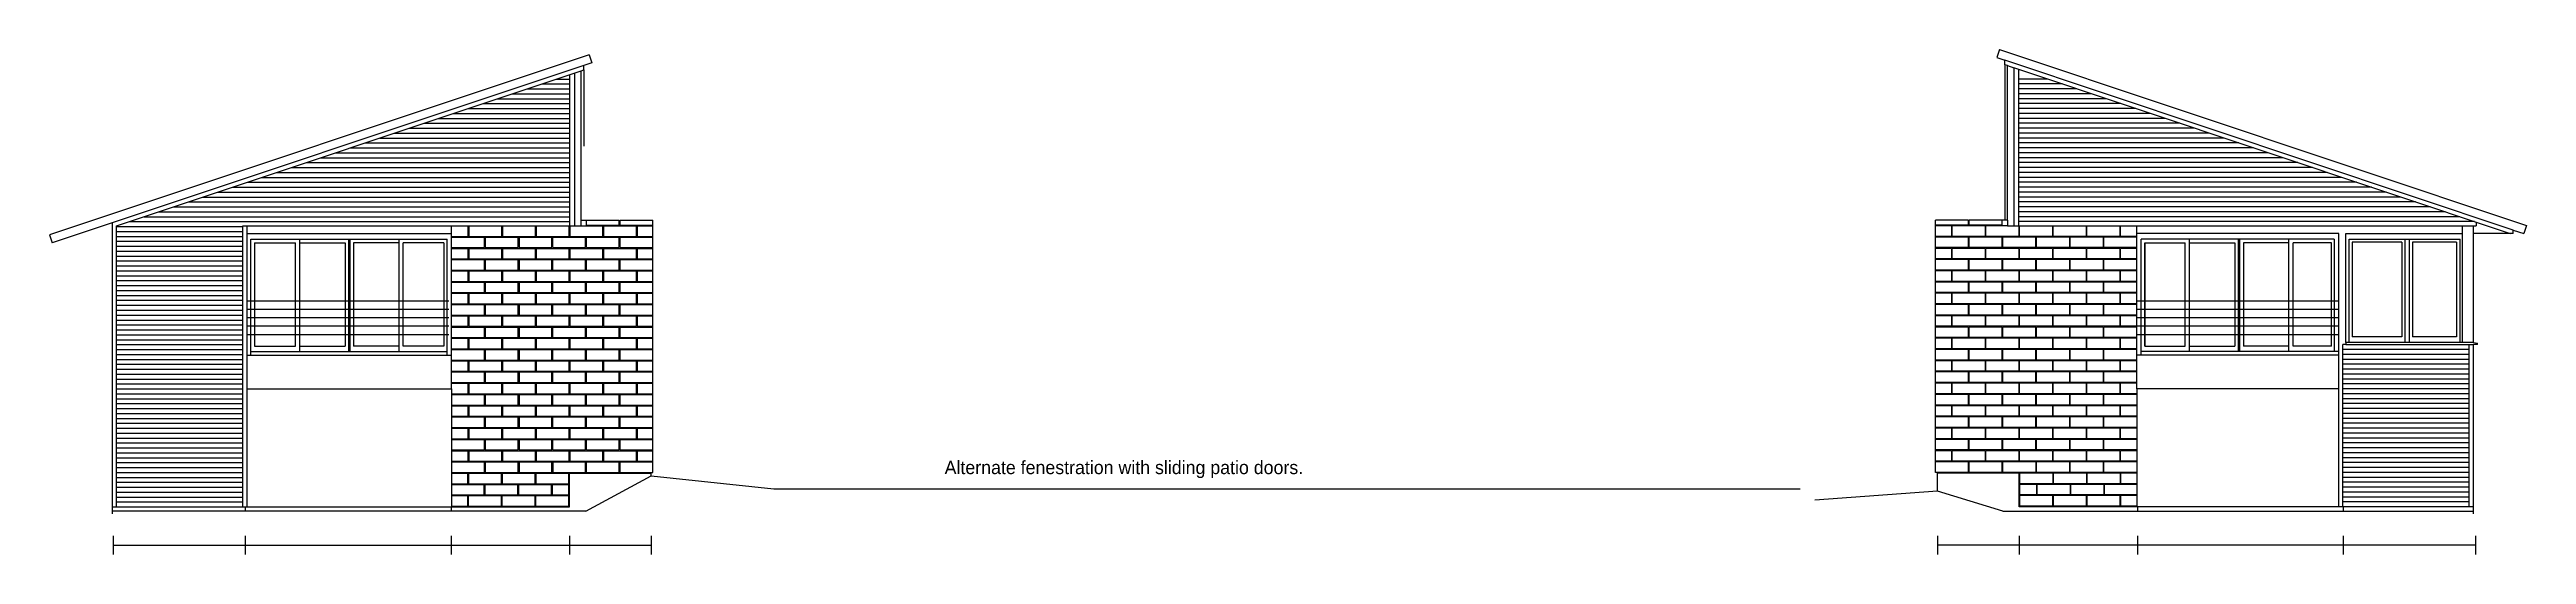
# Model space of a CAD drawing. Header units: inches. Extents: x 683 to 9370, y 1327 to 3956.
# Drawn here: x 2203 to 3968, y 1327 to 1687 of the extents above; entities that cross this region are included whole.
import ezdxf

# ---------------------------------------------------------------- set-up
doc = ezdxf.new("R2010")
doc.units = ezdxf.units.IN
doc.header["$MEASUREMENT"] = 0
for name, color, linetype in [('blocks', 251, 'Continuous'), ('const', 253, 'Continuous'), ('e1', 253, 'Continuous'), ('e2', 251, 'Continuous'), ('walls', 7, 'Continuous')]:
    doc.layers.add(name, color=color, linetype=linetype)

msp = doc.modelspace()

# ---------------------------------------------------------------- texts
at = {"layer": 'const', "insert": (2840.9, 1394), "char_height": 9.472, "width": 3611.55, "attachment_point": 1}
msp.add_mtext('Alternate fenestration with sliding patio doors.', dxfattribs=at)

# ---------------------------------------------------------------- linework, layer by layer
at = {"layer": 'blocks'}
for p, q in [((2489.5, 1553.7), (2501.2, 1553.7)), ((2501.2, 1553.7), (2501.2, 1561.2)), ((2501.7, 1561.2), (2501.7, 1553.7)), ((2501.7, 1553.7), (2525.2, 1553.7)), ((2525.2, 1553.7), (2525.2, 1561.2)), ((2525.7, 1561.2), (2525.7, 1553.7)), ((2525.7, 1553.7), (2549.2, 1553.7)), ((2549.2, 1553.7), (2549.2, 1561.2)), ((2549.7, 1561.2), (2549.7, 1553.7)), ((2549.7, 1553.7), (2573.2, 1553.7)), ((2573.2, 1553.7), (2573.2, 1561.2)), ((2573.7, 1561.2), (2573.7, 1553.7)), ((2573.7, 1553.7), (2597.2, 1553.7)), ((2581.7, 1561.2), (2597.2, 1561.2)), ((2585.5, 1561.7), (2585.5, 1565.2)), ((2585.5, 1561.7), (2609, 1561.7)), ((2597.2, 1553.7), (2597.2, 1561.2)), ((2597.7, 1561.2), (2621.2, 1561.2)), ((2597.7, 1561.2), (2597.7, 1553.7)), ((2597.7, 1553.7), (2621.2, 1553.7)), ((2609, 1561.7), (2609, 1565.2)), ((2609.5, 1561.7), (2609.5, 1565.2)), ((2609.5, 1561.7), (2633, 1561.7)), ((2621.2, 1553.7), (2621.2, 1561.2)), ((2621.7, 1561.2), (2633, 1561.2)), ((2621.7, 1561.2), (2621.7, 1553.7)), ((2621.7, 1553.7), (2633, 1553.7)), ((3570.8, 1561.7), (3547.3, 1561.7)), ((3558.6, 1561.2), (3547.3, 1561.2)), ((3558.6, 1553.7), (3547.3, 1553.7)), ((3558.6, 1561.2), (3558.6, 1553.7)), ((3582.6, 1561.2), (3559.1, 1561.2)), ((3559.1, 1553.7), (3559.1, 1561.2)), ((3582.6, 1553.7), (3559.1, 1553.7)), ((3570.8, 1561.7), (3570.8, 1565.2)), ((3571.3, 1561.7), (3571.3, 1565.2)), ((3594.8, 1561.7), (3571.3, 1561.7)), ((3582.6, 1561.2), (3582.6, 1553.7)), ((3598.6, 1561.2), (3583.1, 1561.2)), ((3583.1, 1553.7), (3583.1, 1561.2)), ((3606.6, 1553.7), (3583.1, 1553.7)), ((3594.8, 1561.7), (3594.8, 1565.2)), ((3606.6, 1561.2), (3606.6, 1553.7)), ((3607.1, 1553.7), (3607.1, 1561.2)), ((3630.6, 1553.7), (3607.1, 1553.7)), ((3630.6, 1561.2), (3630.6, 1553.7)), ((3631.1, 1553.7), (3631.1, 1561.2)), ((3654.6, 1553.7), (3631.1, 1553.7)), ((3654.6, 1561.2), (3654.6, 1553.7)), ((3655.1, 1553.7), (3655.1, 1561.2)), ((3678.6, 1553.7), (3655.1, 1553.7)), ((3678.6, 1561.2), (3678.6, 1553.7)), ((3679.1, 1553.7), (3679.1, 1561.2)), ((3690.8, 1553.7), (3679.1, 1553.7)), ((2489.5, 1553.2), (2513, 1553.2)), ((2489.5, 1545.7), (2513, 1545.7)), ((2489.5, 1545.2), (2501.2, 1545.2)), ((2489.5, 1537.7), (2501.2, 1537.7)), ((2489.5, 1537.2), (2513, 1537.2)), ((2501.2, 1537.7), (2501.2, 1545.2)), ((2501.7, 1545.2), (2525.2, 1545.2)), ((2501.7, 1545.2), (2501.7, 1537.7)), ((2501.7, 1537.7), (2525.2, 1537.7)), ((2513, 1545.7), (2513, 1553.2)), ((2513, 1529.7), (2513, 1537.2)), ((2513.5, 1553.2), (2513.5, 1545.7)), ((2513.5, 1553.2), (2537, 1553.2)), ((2513.5, 1545.7), (2537, 1545.7)), ((2513.5, 1537.2), (2513.5, 1529.7)), ((2513.5, 1537.2), (2537, 1537.2)), ((2525.2, 1537.7), (2525.2, 1545.2)), ((2525.7, 1545.2), (2549.2, 1545.2)), ((2525.7, 1545.2), (2525.7, 1537.7)), ((2525.7, 1537.7), (2549.2, 1537.7)), ((2537, 1545.7), (2537, 1553.2)), ((2537, 1529.7), (2537, 1537.2)), ((2537.5, 1553.2), (2561, 1553.2)), ((2537.5, 1553.2), (2537.5, 1545.7)), ((2537.5, 1545.7), (2561, 1545.7)), ((2537.5, 1537.2), (2561, 1537.2)), ((2537.5, 1537.2), (2537.5, 1529.7)), ((2549.2, 1537.7), (2549.2, 1545.2)), ((2549.7, 1545.2), (2573.2, 1545.2)), ((2549.7, 1545.2), (2549.7, 1537.7)), ((2549.7, 1537.7), (2573.2, 1537.7)), ((2561, 1545.7), (2561, 1553.2)), ((2561, 1529.7), (2561, 1537.2)), ((2561.5, 1545.7), (2561.5, 1553.2)), ((2561.5, 1553.2), (2585, 1553.2)), ((2561.5, 1545.7), (2585, 1545.7)), ((2561.5, 1529.7), (2561.5, 1537.2)), ((2561.5, 1537.2), (2585, 1537.2)), ((2573.2, 1537.7), (2573.2, 1545.2)), ((2573.7, 1545.2), (2573.7, 1537.7)), ((2573.7, 1545.2), (2597.2, 1545.2)), ((2573.7, 1537.7), (2597.2, 1537.7)), ((2585, 1545.7), (2585, 1553.2)), ((2585, 1529.7), (2585, 1537.2)), ((2585.5, 1553.2), (2609, 1553.2)), ((2585.5, 1545.7), (2585.5, 1553.2)), ((2585.5, 1545.7), (2609, 1545.7)), ((2585.5, 1537.2), (2609, 1537.2)), ((2585.5, 1529.7), (2585.5, 1537.2)), ((2597.2, 1537.7), (2597.2, 1545.2)), ((2597.7, 1545.2), (2621.2, 1545.2)), ((2597.7, 1545.2), (2597.7, 1537.7)), ((2597.7, 1537.7), (2621.2, 1537.7)), ((2609, 1545.7), (2609, 1553.2)), ((2609, 1529.7), (2609, 1537.2)), ((2609.5, 1545.7), (2609.5, 1553.2)), ((2609.5, 1553.2), (2633, 1553.2)), ((2609.5, 1545.7), (2633, 1545.7)), ((2609.5, 1529.7), (2609.5, 1537.2)), ((2609.5, 1537.2), (2633, 1537.2)), ((2621.2, 1537.7), (2621.2, 1545.2)), ((2621.7, 1545.2), (2621.7, 1537.7)), ((2621.7, 1545.2), (2633, 1545.2)), ((2621.7, 1537.7), (2633, 1537.7)), ((3570.8, 1553.2), (3547.3, 1553.2)), ((3570.8, 1545.7), (3547.3, 1545.7)), ((3558.6, 1545.2), (3547.3, 1545.2)), ((3558.6, 1537.7), (3547.3, 1537.7)), ((3570.8, 1537.2), (3547.3, 1537.2)), ((3558.6, 1545.2), (3558.6, 1537.7)), ((3559.1, 1537.7), (3559.1, 1545.2)), ((3582.6, 1545.2), (3559.1, 1545.2)), ((3582.6, 1537.7), (3559.1, 1537.7)), ((3570.8, 1545.7), (3570.8, 1553.2)), ((3570.8, 1529.7), (3570.8, 1537.2)), ((3594.8, 1553.2), (3571.3, 1553.2)), ((3571.3, 1545.7), (3571.3, 1553.2)), ((3594.8, 1545.7), (3571.3, 1545.7)), ((3594.8, 1537.2), (3571.3, 1537.2)), ((3571.3, 1529.7), (3571.3, 1537.2)), ((3582.6, 1545.2), (3582.6, 1537.7)), ((3583.1, 1537.7), (3583.1, 1545.2)), ((3606.6, 1545.2), (3583.1, 1545.2)), ((3606.6, 1537.7), (3583.1, 1537.7)), ((3594.8, 1545.7), (3594.8, 1553.2)), ((3594.8, 1529.7), (3594.8, 1537.2)), ((3595.3, 1545.7), (3595.3, 1553.2)), ((3618.8, 1553.2), (3595.3, 1553.2)), ((3618.8, 1545.7), (3595.3, 1545.7)), ((3618.8, 1537.2), (3595.3, 1537.2)), ((3595.3, 1529.7), (3595.3, 1537.2)), ((3606.6, 1545.2), (3606.6, 1537.7)), ((3630.6, 1545.2), (3607.1, 1545.2)), ((3607.1, 1537.7), (3607.1, 1545.2)), ((3630.6, 1537.7), (3607.1, 1537.7)), ((3618.8, 1545.7), (3618.8, 1553.2)), ((3618.8, 1529.7), (3618.8, 1537.2)), ((3642.8, 1553.2), (3619.3, 1553.2)), ((3619.3, 1545.7), (3619.3, 1553.2)), ((3642.8, 1545.7), (3619.3, 1545.7)), ((3642.8, 1537.2), (3619.3, 1537.2)), ((3619.3, 1529.7), (3619.3, 1537.2)), ((3630.6, 1545.2), (3630.6, 1537.7)), ((3631.1, 1537.7), (3631.1, 1545.2)), ((3654.6, 1545.2), (3631.1, 1545.2)), ((3654.6, 1537.7), (3631.1, 1537.7)), ((3642.8, 1553.2), (3642.8, 1545.7)), ((3642.8, 1537.2), (3642.8, 1529.7)), ((3666.8, 1553.2), (3643.3, 1553.2)), ((3643.3, 1545.7), (3643.3, 1553.2)), ((3666.8, 1545.7), (3643.3, 1545.7)), ((3666.8, 1537.2), (3643.3, 1537.2)), ((3643.3, 1529.7), (3643.3, 1537.2)), ((3654.6, 1545.2), (3654.6, 1537.7)), ((3655.1, 1537.7), (3655.1, 1545.2)), ((3678.6, 1545.2), (3655.1, 1545.2)), ((3678.6, 1537.7), (3655.1, 1537.7)), ((3666.8, 1553.2), (3666.8, 1545.7)), ((3666.8, 1537.2), (3666.8, 1529.7)), ((3690.8, 1553.2), (3667.3, 1553.2)), ((3667.3, 1545.7), (3667.3, 1553.2)), ((3690.8, 1545.7), (3667.3, 1545.7)), ((3690.8, 1537.2), (3667.3, 1537.2)), ((3667.3, 1529.7), (3667.3, 1537.2)), ((3678.6, 1545.2), (3678.6, 1537.7)), ((3679.1, 1537.7), (3679.1, 1545.2)), ((3690.8, 1545.2), (3679.1, 1545.2)), ((3690.8, 1537.7), (3679.1, 1537.7)), ((2489.5, 1529.7), (2513, 1529.7)), ((2489.5, 1529.2), (2501.2, 1529.2)), ((2489.5, 1521.7), (2501.2, 1521.7)), ((2489.5, 1521.2), (2513, 1521.2)), ((2501.2, 1521.7), (2501.2, 1529.2)), ((2501.7, 1529.2), (2525.2, 1529.2)), ((2501.7, 1529.2), (2501.7, 1521.7)), ((2501.7, 1521.7), (2525.2, 1521.7)), ((2513, 1513.7), (2513, 1521.2)), ((2513.5, 1529.7), (2537, 1529.7)), ((2513.5, 1521.2), (2537, 1521.2)), ((2513.5, 1521.2), (2513.5, 1513.7)), ((2525.2, 1521.7), (2525.2, 1529.2)), ((2525.7, 1529.2), (2525.7, 1521.7)), ((2525.7, 1529.2), (2549.2, 1529.2)), ((2525.7, 1521.7), (2549.2, 1521.7)), ((2537, 1513.7), (2537, 1521.2)), ((2537.5, 1529.7), (2561, 1529.7)), ((2537.5, 1521.2), (2561, 1521.2)), ((2537.5, 1521.2), (2537.5, 1513.7)), ((2549.2, 1521.7), (2549.2, 1529.2)), ((2549.7, 1529.2), (2549.7, 1521.7)), ((2549.7, 1529.2), (2573.2, 1529.2)), ((2549.7, 1521.7), (2573.2, 1521.7)), ((2561, 1513.7), (2561, 1521.2)), ((2561.5, 1529.7), (2585, 1529.7)), ((2561.5, 1521.2), (2585, 1521.2)), ((2561.5, 1513.7), (2561.5, 1521.2)), ((2573.2, 1521.7), (2573.2, 1529.2)), ((2573.7, 1529.2), (2573.7, 1521.7)), ((2573.7, 1529.2), (2597.2, 1529.2)), ((2573.7, 1521.7), (2597.2, 1521.7)), ((2585, 1513.7), (2585, 1521.2)), ((2585.5, 1529.7), (2609, 1529.7)), ((2585.5, 1521.2), (2609, 1521.2)), ((2585.5, 1513.7), (2585.5, 1521.2)), ((2597.2, 1521.7), (2597.2, 1529.2)), ((2597.7, 1529.2), (2621.2, 1529.2)), ((2597.7, 1529.2), (2597.7, 1521.7)), ((2597.7, 1521.7), (2621.2, 1521.7)), ((2609, 1513.7), (2609, 1521.2)), ((2609.5, 1529.7), (2633, 1529.7)), ((2609.5, 1521.2), (2633, 1521.2)), ((2609.5, 1513.7), (2609.5, 1521.2)), ((2621.2, 1521.7), (2621.2, 1529.2)), ((2621.7, 1529.2), (2621.7, 1521.7)), ((2621.7, 1529.2), (2633, 1529.2)), ((2621.7, 1521.7), (2633, 1521.7)), ((3570.8, 1529.7), (3547.3, 1529.7)), ((3558.6, 1529.2), (3547.3, 1529.2)), ((3558.6, 1521.7), (3547.3, 1521.7)), ((3570.8, 1521.2), (3547.3, 1521.2)), ((3558.6, 1529.2), (3558.6, 1521.7)), ((3582.6, 1529.2), (3559.1, 1529.2)), ((3559.1, 1521.7), (3559.1, 1529.2)), ((3582.6, 1521.7), (3559.1, 1521.7)), ((3570.8, 1513.7), (3570.8, 1521.2)), ((3594.8, 1529.7), (3571.3, 1529.7)), ((3594.8, 1521.2), (3571.3, 1521.2)), ((3571.3, 1513.7), (3571.3, 1521.2)), ((3582.6, 1529.2), (3582.6, 1521.7)), ((3583.1, 1521.7), (3583.1, 1529.2)), ((3606.6, 1529.2), (3583.1, 1529.2)), ((3606.6, 1521.7), (3583.1, 1521.7)), ((3594.8, 1513.7), (3594.8, 1521.2)), ((3618.8, 1529.7), (3595.3, 1529.7)), ((3595.3, 1513.7), (3595.3, 1521.2)), ((3618.8, 1521.2), (3595.3, 1521.2)), ((3606.6, 1529.2), (3606.6, 1521.7)), ((3630.6, 1529.2), (3607.1, 1529.2)), ((3607.1, 1521.7), (3607.1, 1529.2)), ((3630.6, 1521.7), (3607.1, 1521.7)), ((3618.8, 1513.7), (3618.8, 1521.2)), ((3642.8, 1529.7), (3619.3, 1529.7)), ((3642.8, 1521.2), (3619.3, 1521.2)), ((3619.3, 1513.7), (3619.3, 1521.2)), ((3630.6, 1529.2), (3630.6, 1521.7)), ((3631.1, 1521.7), (3631.1, 1529.2)), ((3654.6, 1529.2), (3631.1, 1529.2)), ((3654.6, 1521.7), (3631.1, 1521.7)), ((3642.8, 1521.2), (3642.8, 1513.7)), ((3666.8, 1529.7), (3643.3, 1529.7)), ((3666.8, 1521.2), (3643.3, 1521.2)), ((3643.3, 1513.7), (3643.3, 1521.2)), ((3654.6, 1529.2), (3654.6, 1521.7)), ((3678.6, 1529.2), (3655.1, 1529.2)), ((3655.1, 1521.7), (3655.1, 1529.2)), ((3678.6, 1521.7), (3655.1, 1521.7)), ((3666.8, 1521.2), (3666.8, 1513.7)), ((3690.8, 1529.7), (3667.3, 1529.7)), ((3690.8, 1521.2), (3667.3, 1521.2)), ((3667.3, 1513.7), (3667.3, 1521.2)), ((3678.6, 1529.2), (3678.6, 1521.7)), ((3679.1, 1521.7), (3679.1, 1529.2)), ((3690.8, 1529.2), (3679.1, 1529.2)), ((3690.8, 1521.7), (3679.1, 1521.7)), ((2489.5, 1513.7), (2513, 1513.7)), ((2489.5, 1513.2), (2501.2, 1513.2)), ((2489.5, 1505.7), (2501.2, 1505.7)), ((2489.5, 1505.2), (2513, 1505.2)), ((2501.2, 1505.7), (2501.2, 1513.2)), ((2501.7, 1513.2), (2525.2, 1513.2)), ((2501.7, 1513.2), (2501.7, 1505.7)), ((2501.7, 1505.7), (2525.2, 1505.7)), ((2513, 1497.7), (2513, 1505.2)), ((2513.5, 1513.7), (2537, 1513.7)), ((2513.5, 1505.2), (2513.5, 1497.7)), ((2513.5, 1505.2), (2537, 1505.2)), ((2525.2, 1505.7), (2525.2, 1513.2)), ((2525.7, 1513.2), (2525.7, 1505.7)), ((2525.7, 1513.2), (2549.2, 1513.2)), ((2525.7, 1505.7), (2549.2, 1505.7)), ((2537, 1497.7), (2537, 1505.2)), ((2537.5, 1513.7), (2561, 1513.7)), ((2537.5, 1505.2), (2561, 1505.2)), ((2537.5, 1505.2), (2537.5, 1497.7)), ((2549.2, 1505.7), (2549.2, 1513.2)), ((2549.7, 1513.2), (2573.2, 1513.2)), ((2549.7, 1513.2), (2549.7, 1505.7)), ((2549.7, 1505.7), (2573.2, 1505.7)), ((2561, 1497.7), (2561, 1505.2)), ((2561.5, 1513.7), (2585, 1513.7)), ((2561.5, 1497.7), (2561.5, 1505.2)), ((2561.5, 1505.2), (2585, 1505.2)), ((2573.2, 1505.7), (2573.2, 1513.2)), ((2573.7, 1513.2), (2573.7, 1505.7)), ((2573.7, 1513.2), (2597.2, 1513.2)), ((2573.7, 1505.7), (2597.2, 1505.7)), ((2585, 1497.7), (2585, 1505.2)), ((2585.5, 1513.7), (2609, 1513.7)), ((2585.5, 1505.2), (2609, 1505.2)), ((2585.5, 1497.7), (2585.5, 1505.2)), ((2597.2, 1505.7), (2597.2, 1513.2)), ((2597.7, 1513.2), (2621.2, 1513.2)), ((2597.7, 1513.2), (2597.7, 1505.7)), ((2597.7, 1505.7), (2621.2, 1505.7)), ((2609, 1497.7), (2609, 1505.2)), ((2609.5, 1513.7), (2633, 1513.7)), ((2609.5, 1497.7), (2609.5, 1505.2)), ((2609.5, 1505.2), (2633, 1505.2)), ((2621.2, 1505.7), (2621.2, 1513.2)), ((2621.7, 1513.2), (2621.7, 1505.7)), ((2621.7, 1513.2), (2633, 1513.2)), ((2621.7, 1505.7), (2633, 1505.7)), ((3570.8, 1513.7), (3547.3, 1513.7)), ((3558.6, 1513.2), (3547.3, 1513.2)), ((3558.6, 1505.7), (3547.3, 1505.7)), ((3570.8, 1505.2), (3547.3, 1505.2)), ((3558.6, 1513.2), (3558.6, 1505.7)), ((3582.6, 1513.2), (3559.1, 1513.2)), ((3559.1, 1505.7), (3559.1, 1513.2)), ((3582.6, 1505.7), (3559.1, 1505.7)), ((3570.8, 1497.7), (3570.8, 1505.2)), ((3594.8, 1513.7), (3571.3, 1513.7)), ((3594.8, 1505.2), (3571.3, 1505.2)), ((3571.3, 1497.7), (3571.3, 1505.2)), ((3582.6, 1513.2), (3582.6, 1505.7)), ((3583.1, 1505.7), (3583.1, 1513.2)), ((3606.6, 1513.2), (3583.1, 1513.2)), ((3606.6, 1505.7), (3583.1, 1505.7)), ((3594.8, 1497.7), (3594.8, 1505.2)), ((3618.8, 1513.7), (3595.3, 1513.7)), ((3595.3, 1497.7), (3595.3, 1505.2)), ((3618.8, 1505.2), (3595.3, 1505.2)), ((3606.6, 1513.2), (3606.6, 1505.7)), ((3630.6, 1513.2), (3607.1, 1513.2)), ((3607.1, 1505.7), (3607.1, 1513.2)), ((3630.6, 1505.7), (3607.1, 1505.7)), ((3618.8, 1497.7), (3618.8, 1505.2)), ((3642.8, 1513.7), (3619.3, 1513.7)), ((3642.8, 1505.2), (3619.3, 1505.2)), ((3619.3, 1497.7), (3619.3, 1505.2)), ((3630.6, 1513.2), (3630.6, 1505.7)), ((3631.1, 1505.7), (3631.1, 1513.2)), ((3654.6, 1513.2), (3631.1, 1513.2)), ((3654.6, 1505.7), (3631.1, 1505.7)), ((3642.8, 1505.2), (3642.8, 1497.7)), ((3666.8, 1513.7), (3643.3, 1513.7)), ((3666.8, 1505.2), (3643.3, 1505.2)), ((3643.3, 1497.7), (3643.3, 1505.2)), ((3654.6, 1513.2), (3654.6, 1505.7)), ((3678.6, 1513.2), (3655.1, 1513.2)), ((3655.1, 1505.7), (3655.1, 1513.2)), ((3678.6, 1505.7), (3655.1, 1505.7)), ((3666.8, 1505.2), (3666.8, 1497.7)), ((3690.8, 1513.7), (3667.3, 1513.7)), ((3690.8, 1505.2), (3667.3, 1505.2)), ((3667.3, 1497.7), (3667.3, 1505.2)), ((3678.6, 1513.2), (3678.6, 1505.7)), ((3679.1, 1505.7), (3679.1, 1513.2)), ((3690.8, 1513.2), (3679.1, 1513.2)), ((3690.8, 1505.7), (3679.1, 1505.7)), ((2489.5, 1497.7), (2513, 1497.7)), ((2489.5, 1497.2), (2501.2, 1497.2)), ((2489.5, 1489.7), (2501.2, 1489.7)), ((2489.5, 1489.2), (2513, 1489.2)), ((2501.2, 1489.7), (2501.2, 1497.2)), ((2501.7, 1497.2), (2525.2, 1497.2)), ((2501.7, 1497.2), (2501.7, 1489.7)), ((2501.7, 1489.7), (2525.2, 1489.7)), ((2513, 1481.7), (2513, 1489.2)), ((2513.5, 1497.7), (2537, 1497.7)), ((2513.5, 1489.2), (2537, 1489.2)), ((2513.5, 1489.2), (2513.5, 1481.7)), ((2525.2, 1489.7), (2525.2, 1497.2)), ((2525.7, 1497.2), (2549.2, 1497.2)), ((2525.7, 1497.2), (2525.7, 1489.7)), ((2525.7, 1489.7), (2549.2, 1489.7)), ((2537, 1481.7), (2537, 1489.2)), ((2537.5, 1497.7), (2561, 1497.7)), ((2537.5, 1489.2), (2561, 1489.2)), ((2537.5, 1489.2), (2537.5, 1481.7)), ((2549.2, 1489.7), (2549.2, 1497.2)), ((2549.7, 1497.2), (2573.2, 1497.2)), ((2549.7, 1497.2), (2549.7, 1489.7)), ((2549.7, 1489.7), (2573.2, 1489.7)), ((2561, 1481.7), (2561, 1489.2)), ((2561.5, 1497.7), (2585, 1497.7)), ((2561.5, 1489.2), (2585, 1489.2)), ((2561.5, 1481.7), (2561.5, 1489.2)), ((2573.2, 1489.7), (2573.2, 1497.2)), ((2573.7, 1497.2), (2573.7, 1489.7)), ((2573.7, 1497.2), (2597.2, 1497.2)), ((2573.7, 1489.7), (2597.2, 1489.7)), ((2585, 1481.7), (2585, 1489.2)), ((2585.5, 1497.7), (2609, 1497.7)), ((2585.5, 1489.2), (2609, 1489.2)), ((2585.5, 1481.7), (2585.5, 1489.2)), ((2597.2, 1489.7), (2597.2, 1497.2)), ((2597.7, 1497.2), (2621.2, 1497.2)), ((2597.7, 1497.2), (2597.7, 1489.7)), ((2597.7, 1489.7), (2621.2, 1489.7)), ((2609, 1481.7), (2609, 1489.2)), ((2609.5, 1497.7), (2633, 1497.7)), ((2609.5, 1481.7), (2609.5, 1489.2)), ((2609.5, 1489.2), (2633, 1489.2)), ((2621.2, 1489.7), (2621.2, 1497.2)), ((2621.7, 1497.2), (2621.7, 1489.7)), ((2621.7, 1497.2), (2633, 1497.2)), ((2621.7, 1489.7), (2633, 1489.7)), ((3570.8, 1497.7), (3547.3, 1497.7)), ((3558.6, 1497.2), (3547.3, 1497.2)), ((3558.6, 1489.7), (3547.3, 1489.7)), ((3570.8, 1489.2), (3547.3, 1489.2)), ((3558.6, 1497.2), (3558.6, 1489.7)), ((3582.6, 1497.2), (3559.1, 1497.2)), ((3559.1, 1489.7), (3559.1, 1497.2)), ((3582.6, 1489.7), (3559.1, 1489.7)), ((3570.8, 1481.7), (3570.8, 1489.2)), ((3594.8, 1497.7), (3571.3, 1497.7)), ((3594.8, 1489.2), (3571.3, 1489.2)), ((3571.3, 1481.7), (3571.3, 1489.2)), ((3582.6, 1497.2), (3582.6, 1489.7)), ((3583.1, 1489.7), (3583.1, 1497.2)), ((3606.6, 1497.2), (3583.1, 1497.2)), ((3606.6, 1489.7), (3583.1, 1489.7)), ((3594.8, 1481.7), (3594.8, 1489.2)), ((3618.8, 1497.7), (3595.3, 1497.7)), ((3595.3, 1481.7), (3595.3, 1489.2)), ((3618.8, 1489.2), (3595.3, 1489.2)), ((3606.6, 1497.2), (3606.6, 1489.7)), ((3630.6, 1497.2), (3607.1, 1497.2)), ((3607.1, 1489.7), (3607.1, 1497.2)), ((3630.6, 1489.7), (3607.1, 1489.7)), ((3618.8, 1481.7), (3618.8, 1489.2)), ((3642.8, 1497.7), (3619.3, 1497.7)), ((3642.8, 1489.2), (3619.3, 1489.2)), ((3619.3, 1481.7), (3619.3, 1489.2)), ((3630.6, 1497.2), (3630.6, 1489.7)), ((3631.1, 1489.7), (3631.1, 1497.2)), ((3654.6, 1497.2), (3631.1, 1497.2)), ((3654.6, 1489.7), (3631.1, 1489.7)), ((3642.8, 1489.2), (3642.8, 1481.7)), ((3666.8, 1497.7), (3643.3, 1497.7)), ((3666.8, 1489.2), (3643.3, 1489.2)), ((3643.3, 1481.7), (3643.3, 1489.2)), ((3654.6, 1497.2), (3654.6, 1489.7)), ((3678.6, 1497.2), (3655.1, 1497.2)), ((3655.1, 1489.7), (3655.1, 1497.2)), ((3678.6, 1489.7), (3655.1, 1489.7)), ((3666.8, 1489.2), (3666.8, 1481.7)), ((3690.8, 1497.7), (3667.3, 1497.7)), ((3690.8, 1489.2), (3667.3, 1489.2)), ((3667.3, 1481.7), (3667.3, 1489.2)), ((3678.6, 1497.2), (3678.6, 1489.7)), ((3679.1, 1489.7), (3679.1, 1497.2)), ((3690.8, 1497.2), (3679.1, 1497.2)), ((3690.8, 1489.7), (3679.1, 1489.7)), ((2489.5, 1481.7), (2513, 1481.7)), ((2489.5, 1481.2), (2501.2, 1481.2)), ((2489.5, 1473.7), (2501.2, 1473.7)), ((2489.5, 1473.2), (2513, 1473.2)), ((2489.5, 1465.7), (2513, 1465.7)), ((2501.2, 1473.7), (2501.2, 1481.2)), ((2501.7, 1481.2), (2525.2, 1481.2)), ((2501.7, 1481.2), (2501.7, 1473.7)), ((2501.7, 1473.7), (2525.2, 1473.7)), ((2513, 1465.7), (2513, 1473.2)), ((2513.5, 1481.7), (2537, 1481.7)), ((2513.5, 1473.2), (2513.5, 1465.7)), ((2513.5, 1473.2), (2537, 1473.2)), ((2513.5, 1465.7), (2537, 1465.7)), ((2525.2, 1473.7), (2525.2, 1481.2)), ((2525.7, 1481.2), (2525.7, 1473.7)), ((2525.7, 1481.2), (2549.2, 1481.2)), ((2525.7, 1473.7), (2549.2, 1473.7)), ((2537, 1465.7), (2537, 1473.2)), ((2537.5, 1481.7), (2561, 1481.7)), ((2537.5, 1473.2), (2561, 1473.2)), ((2537.5, 1473.2), (2537.5, 1465.7)), ((2537.5, 1465.7), (2561, 1465.7)), ((2549.2, 1473.7), (2549.2, 1481.2)), ((2549.7, 1481.2), (2573.2, 1481.2)), ((2549.7, 1481.2), (2549.7, 1473.7)), ((2549.7, 1473.7), (2573.2, 1473.7)), ((2561, 1465.7), (2561, 1473.2)), ((2561.5, 1481.7), (2585, 1481.7)), ((2561.5, 1465.7), (2561.5, 1473.2)), ((2561.5, 1473.2), (2585, 1473.2)), ((2561.5, 1465.7), (2585, 1465.7)), ((2573.2, 1473.7), (2573.2, 1481.2)), ((2573.7, 1481.2), (2573.7, 1473.7)), ((2573.7, 1481.2), (2597.2, 1481.2)), ((2573.7, 1473.7), (2597.2, 1473.7)), ((2585, 1465.7), (2585, 1473.2)), ((2585.5, 1481.7), (2609, 1481.7)), ((2585.5, 1473.2), (2609, 1473.2)), ((2585.5, 1465.7), (2585.5, 1473.2)), ((2585.5, 1465.7), (2609, 1465.7)), ((2597.2, 1473.7), (2597.2, 1481.2)), ((2597.7, 1481.2), (2621.2, 1481.2)), ((2597.7, 1481.2), (2597.7, 1473.7)), ((2597.7, 1473.7), (2621.2, 1473.7)), ((2609, 1465.7), (2609, 1473.2)), ((2609.5, 1481.7), (2633, 1481.7)), ((2609.5, 1465.7), (2609.5, 1473.2)), ((2609.5, 1473.2), (2633, 1473.2)), ((2609.5, 1465.7), (2633, 1465.7)), ((2621.2, 1473.7), (2621.2, 1481.2)), ((2621.7, 1481.2), (2621.7, 1473.7)), ((2621.7, 1481.2), (2633, 1481.2)), ((2621.7, 1473.7), (2633, 1473.7)), ((3570.8, 1481.7), (3547.3, 1481.7)), ((3558.6, 1481.2), (3547.3, 1481.2)), ((3558.6, 1473.7), (3547.3, 1473.7)), ((3570.8, 1473.2), (3547.3, 1473.2)), ((3570.8, 1465.7), (3547.3, 1465.7)), ((3558.6, 1481.2), (3558.6, 1473.7)), ((3582.6, 1481.2), (3559.1, 1481.2)), ((3559.1, 1473.7), (3559.1, 1481.2)), ((3582.6, 1473.7), (3559.1, 1473.7)), ((3570.8, 1465.7), (3570.8, 1473.2)), ((3594.8, 1481.7), (3571.3, 1481.7)), ((3571.3, 1465.7), (3571.3, 1473.2)), ((3594.8, 1473.2), (3571.3, 1473.2)), ((3594.8, 1465.7), (3571.3, 1465.7)), ((3582.6, 1481.2), (3582.6, 1473.7)), ((3583.1, 1473.7), (3583.1, 1481.2)), ((3606.6, 1481.2), (3583.1, 1481.2)), ((3606.6, 1473.7), (3583.1, 1473.7)), ((3594.8, 1465.7), (3594.8, 1473.2)), ((3618.8, 1481.7), (3595.3, 1481.7)), ((3595.3, 1465.7), (3595.3, 1473.2)), ((3618.8, 1473.2), (3595.3, 1473.2)), ((3618.8, 1465.7), (3595.3, 1465.7)), ((3606.6, 1481.2), (3606.6, 1473.7)), ((3630.6, 1481.2), (3607.1, 1481.2)), ((3607.1, 1473.7), (3607.1, 1481.2)), ((3630.6, 1473.7), (3607.1, 1473.7)), ((3618.8, 1465.7), (3618.8, 1473.2)), ((3642.8, 1481.7), (3619.3, 1481.7)), ((3619.3, 1465.7), (3619.3, 1473.2)), ((3642.8, 1473.2), (3619.3, 1473.2)), ((3642.8, 1465.7), (3619.3, 1465.7)), ((3630.6, 1481.2), (3630.6, 1473.7)), ((3631.1, 1473.7), (3631.1, 1481.2)), ((3654.6, 1481.2), (3631.1, 1481.2)), ((3654.6, 1473.7), (3631.1, 1473.7)), ((3642.8, 1473.2), (3642.8, 1465.7)), ((3666.8, 1481.7), (3643.3, 1481.7)), ((3643.3, 1465.7), (3643.3, 1473.2)), ((3666.8, 1473.2), (3643.3, 1473.2)), ((3666.8, 1465.7), (3643.3, 1465.7)), ((3654.6, 1481.2), (3654.6, 1473.7)), ((3678.6, 1481.2), (3655.1, 1481.2)), ((3655.1, 1473.7), (3655.1, 1481.2)), ((3678.6, 1473.7), (3655.1, 1473.7)), ((3666.8, 1473.2), (3666.8, 1465.7)), ((3690.8, 1481.7), (3667.3, 1481.7)), ((3667.3, 1465.7), (3667.3, 1473.2)), ((3690.8, 1473.2), (3667.3, 1473.2)), ((3690.8, 1465.7), (3667.3, 1465.7)), ((3678.6, 1481.2), (3678.6, 1473.7)), ((3679.1, 1473.7), (3679.1, 1481.2)), ((3690.8, 1481.2), (3679.1, 1481.2)), ((3690.8, 1473.7), (3679.1, 1473.7)), ((2489.5, 1465.2), (2501.2, 1465.2)), ((2489.5, 1457.7), (2501.2, 1457.7)), ((2489.5, 1457.2), (2513, 1457.2)), ((2489.5, 1449.7), (2513, 1449.7)), ((2489.5, 1449.2), (2501.2, 1449.2)), ((2501.2, 1457.7), (2501.2, 1465.2)), ((2501.2, 1441.7), (2501.2, 1449.2)), ((2501.7, 1465.2), (2525.2, 1465.2)), ((2501.7, 1465.2), (2501.7, 1457.7)), ((2501.7, 1457.7), (2525.2, 1457.7)), ((2501.7, 1449.2), (2525.2, 1449.2)), ((2501.7, 1449.2), (2501.7, 1441.7)), ((2513, 1449.7), (2513, 1457.2)), ((2513.5, 1457.2), (2513.5, 1449.7)), ((2513.5, 1457.2), (2537, 1457.2)), ((2513.5, 1449.7), (2537, 1449.7)), ((2525.2, 1457.7), (2525.2, 1465.2)), ((2525.2, 1441.7), (2525.2, 1449.2)), ((2525.7, 1465.2), (2525.7, 1457.7)), ((2525.7, 1465.2), (2549.2, 1465.2)), ((2525.7, 1457.7), (2549.2, 1457.7)), ((2525.7, 1449.2), (2525.7, 1441.7)), ((2525.7, 1449.2), (2549.2, 1449.2)), ((2537, 1449.7), (2537, 1457.2)), ((2537.5, 1457.2), (2537.5, 1449.7)), ((2537.5, 1457.2), (2561, 1457.2)), ((2537.5, 1449.7), (2561, 1449.7)), ((2549.2, 1457.7), (2549.2, 1465.2)), ((2549.2, 1441.7), (2549.2, 1449.2)), ((2549.7, 1465.2), (2573.2, 1465.2)), ((2549.7, 1465.2), (2549.7, 1457.7)), ((2549.7, 1457.7), (2573.2, 1457.7)), ((2549.7, 1449.2), (2573.2, 1449.2)), ((2549.7, 1449.2), (2549.7, 1441.7)), ((2561, 1449.7), (2561, 1457.2)), ((2561.5, 1449.7), (2561.5, 1457.2)), ((2561.5, 1457.2), (2585, 1457.2)), ((2561.5, 1449.7), (2585, 1449.7)), ((2573.2, 1457.7), (2573.2, 1465.2)), ((2573.2, 1441.7), (2573.2, 1449.2)), ((2573.7, 1465.2), (2573.7, 1457.7)), ((2573.7, 1465.2), (2597.2, 1465.2)), ((2573.7, 1457.7), (2597.2, 1457.7)), ((2573.7, 1449.2), (2573.7, 1441.7)), ((2573.7, 1449.2), (2597.2, 1449.2)), ((2585, 1449.7), (2585, 1457.2)), ((2585.5, 1457.2), (2609, 1457.2)), ((2585.5, 1449.7), (2585.5, 1457.2)), ((2585.5, 1449.7), (2609, 1449.7)), ((2597.2, 1457.7), (2597.2, 1465.2)), ((2597.2, 1441.7), (2597.2, 1449.2)), ((2597.7, 1465.2), (2621.2, 1465.2)), ((2597.7, 1465.2), (2597.7, 1457.7)), ((2597.7, 1457.7), (2621.2, 1457.7)), ((2597.7, 1449.2), (2621.2, 1449.2)), ((2597.7, 1449.2), (2597.7, 1441.7)), ((2609, 1449.7), (2609, 1457.2)), ((2609.5, 1449.7), (2609.5, 1457.2)), ((2609.5, 1457.2), (2633, 1457.2)), ((2609.5, 1449.7), (2633, 1449.7)), ((2621.2, 1457.7), (2621.2, 1465.2)), ((2621.2, 1441.7), (2621.2, 1449.2)), ((2621.7, 1465.2), (2621.7, 1457.7)), ((2621.7, 1465.2), (2633, 1465.2)), ((2621.7, 1457.7), (2633, 1457.7)), ((2621.7, 1449.2), (2621.7, 1441.7)), ((2621.7, 1449.2), (2633, 1449.2)), ((3558.6, 1465.2), (3547.3, 1465.2)), ((3558.6, 1457.7), (3547.3, 1457.7)), ((3570.8, 1457.2), (3547.3, 1457.2)), ((3570.8, 1449.7), (3547.3, 1449.7)), ((3558.6, 1449.2), (3547.3, 1449.2)), ((3558.6, 1465.2), (3558.6, 1457.7)), ((3558.6, 1449.2), (3558.6, 1441.7)), ((3582.6, 1465.2), (3559.1, 1465.2)), ((3559.1, 1457.7), (3559.1, 1465.2)), ((3582.6, 1457.7), (3559.1, 1457.7)), ((3582.6, 1449.2), (3559.1, 1449.2)), ((3559.1, 1441.7), (3559.1, 1449.2)), ((3570.8, 1449.7), (3570.8, 1457.2)), ((3571.3, 1449.7), (3571.3, 1457.2)), ((3594.8, 1457.2), (3571.3, 1457.2)), ((3594.8, 1449.7), (3571.3, 1449.7)), ((3582.6, 1465.2), (3582.6, 1457.7)), ((3582.6, 1449.2), (3582.6, 1441.7)), ((3606.6, 1465.2), (3583.1, 1465.2)), ((3583.1, 1457.7), (3583.1, 1465.2)), ((3606.6, 1457.7), (3583.1, 1457.7)), ((3606.6, 1449.2), (3583.1, 1449.2)), ((3583.1, 1441.7), (3583.1, 1449.2)), ((3594.8, 1449.7), (3594.8, 1457.2)), ((3595.3, 1449.7), (3595.3, 1457.2)), ((3618.8, 1457.2), (3595.3, 1457.2)), ((3618.8, 1449.7), (3595.3, 1449.7)), ((3606.6, 1465.2), (3606.6, 1457.7)), ((3606.6, 1449.2), (3606.6, 1441.7)), ((3630.6, 1465.2), (3607.1, 1465.2)), ((3607.1, 1457.7), (3607.1, 1465.2)), ((3630.6, 1457.7), (3607.1, 1457.7)), ((3630.6, 1449.2), (3607.1, 1449.2)), ((3607.1, 1441.7), (3607.1, 1449.2)), ((3618.8, 1449.7), (3618.8, 1457.2)), ((3642.8, 1457.2), (3619.3, 1457.2)), ((3619.3, 1449.7), (3619.3, 1457.2)), ((3642.8, 1449.7), (3619.3, 1449.7)), ((3630.6, 1465.2), (3630.6, 1457.7)), ((3630.6, 1449.2), (3630.6, 1441.7)), ((3654.6, 1465.2), (3631.1, 1465.2)), ((3631.1, 1457.7), (3631.1, 1465.2)), ((3654.6, 1457.7), (3631.1, 1457.7)), ((3654.6, 1449.2), (3631.1, 1449.2)), ((3631.1, 1441.7), (3631.1, 1449.2)), ((3642.8, 1457.2), (3642.8, 1449.7)), ((3643.3, 1449.7), (3643.3, 1457.2)), ((3666.8, 1457.2), (3643.3, 1457.2)), ((3666.8, 1449.7), (3643.3, 1449.7)), ((3654.6, 1465.2), (3654.6, 1457.7)), ((3654.6, 1449.2), (3654.6, 1441.7)), ((3678.6, 1465.2), (3655.1, 1465.2)), ((3655.1, 1457.7), (3655.1, 1465.2)), ((3678.6, 1457.7), (3655.1, 1457.7)), ((3678.6, 1449.2), (3655.1, 1449.2)), ((3655.1, 1441.7), (3655.1, 1449.2)), ((3666.8, 1457.2), (3666.8, 1449.7)), ((3690.8, 1457.2), (3667.3, 1457.2)), ((3667.3, 1449.7), (3667.3, 1457.2)), ((3690.8, 1449.7), (3667.3, 1449.7)), ((3678.6, 1465.2), (3678.6, 1457.7)), ((3678.6, 1449.2), (3678.6, 1441.7)), ((3690.8, 1465.2), (3679.1, 1465.2)), ((3679.1, 1457.7), (3679.1, 1465.2)), ((3690.8, 1457.7), (3679.1, 1457.7)), ((3690.8, 1449.2), (3679.1, 1449.2)), ((3679.1, 1441.7), (3679.1, 1449.2)), ((2489.5, 1441.7), (2501.2, 1441.7)), ((2489.5, 1441.2), (2513, 1441.2)), ((2489.5, 1433.7), (2513, 1433.7)), ((2489.5, 1433.2), (2501.2, 1433.2)), ((2501.2, 1425.7), (2501.2, 1433.2)), ((2501.7, 1441.7), (2525.2, 1441.7)), ((2501.7, 1433.2), (2525.2, 1433.2)), ((2501.7, 1433.2), (2501.7, 1425.7)), ((2513, 1433.7), (2513, 1441.2)), ((2513.5, 1441.2), (2513.5, 1433.7)), ((2513.5, 1441.2), (2537, 1441.2)), ((2513.5, 1433.7), (2537, 1433.7)), ((2525.2, 1425.7), (2525.2, 1433.2)), ((2525.7, 1441.7), (2549.2, 1441.7)), ((2525.7, 1433.2), (2525.7, 1425.7)), ((2525.7, 1433.2), (2549.2, 1433.2)), ((2537, 1433.7), (2537, 1441.2)), ((2537.5, 1441.2), (2561, 1441.2)), ((2537.5, 1441.2), (2537.5, 1433.7)), ((2537.5, 1433.7), (2561, 1433.7)), ((2549.2, 1425.7), (2549.2, 1433.2)), ((2549.7, 1441.7), (2573.2, 1441.7)), ((2549.7, 1433.2), (2573.2, 1433.2)), ((2549.7, 1433.2), (2549.7, 1425.7)), ((2561, 1433.7), (2561, 1441.2)), ((2561.5, 1433.7), (2561.5, 1441.2)), ((2561.5, 1441.2), (2585, 1441.2)), ((2561.5, 1433.7), (2585, 1433.7)), ((2573.2, 1425.7), (2573.2, 1433.2)), ((2573.7, 1441.7), (2597.2, 1441.7)), ((2573.7, 1433.2), (2573.7, 1425.7)), ((2573.7, 1433.2), (2597.2, 1433.2)), ((2585, 1433.7), (2585, 1441.2)), ((2585.5, 1441.2), (2609, 1441.2)), ((2585.5, 1433.7), (2585.5, 1441.2)), ((2585.5, 1433.7), (2609, 1433.7)), ((2597.2, 1425.7), (2597.2, 1433.2)), ((2597.7, 1441.7), (2621.2, 1441.7)), ((2597.7, 1433.2), (2621.2, 1433.2)), ((2597.7, 1433.2), (2597.7, 1425.7)), ((2609, 1433.7), (2609, 1441.2)), ((2609.5, 1433.7), (2609.5, 1441.2)), ((2609.5, 1441.2), (2633, 1441.2)), ((2609.5, 1433.7), (2633, 1433.7)), ((2621.2, 1425.7), (2621.2, 1433.2)), ((2621.7, 1441.7), (2633, 1441.7)), ((2621.7, 1433.2), (2621.7, 1425.7)), ((2621.7, 1433.2), (2633, 1433.2)), ((3558.6, 1441.7), (3547.3, 1441.7)), ((3570.8, 1441.2), (3547.3, 1441.2)), ((3570.8, 1433.7), (3547.3, 1433.7)), ((3558.6, 1433.2), (3547.3, 1433.2)), ((3558.6, 1433.2), (3558.6, 1425.7)), ((3582.6, 1441.7), (3559.1, 1441.7)), ((3582.6, 1433.2), (3559.1, 1433.2)), ((3559.1, 1425.7), (3559.1, 1433.2)), ((3570.8, 1433.7), (3570.8, 1441.2)), ((3594.8, 1441.2), (3571.3, 1441.2)), ((3571.3, 1433.7), (3571.3, 1441.2)), ((3594.8, 1433.7), (3571.3, 1433.7)), ((3582.6, 1433.2), (3582.6, 1425.7)), ((3606.6, 1441.7), (3583.1, 1441.7)), ((3583.1, 1425.7), (3583.1, 1433.2)), ((3606.6, 1433.2), (3583.1, 1433.2)), ((3594.8, 1433.7), (3594.8, 1441.2)), ((3595.3, 1433.7), (3595.3, 1441.2)), ((3618.8, 1441.2), (3595.3, 1441.2)), ((3618.8, 1433.7), (3595.3, 1433.7)), ((3606.6, 1433.2), (3606.6, 1425.7)), ((3630.6, 1441.7), (3607.1, 1441.7)), ((3630.6, 1433.2), (3607.1, 1433.2)), ((3607.1, 1425.7), (3607.1, 1433.2)), ((3618.8, 1433.7), (3618.8, 1441.2)), ((3642.8, 1441.2), (3619.3, 1441.2)), ((3619.3, 1433.7), (3619.3, 1441.2)), ((3642.8, 1433.7), (3619.3, 1433.7)), ((3630.6, 1433.2), (3630.6, 1425.7)), ((3654.6, 1441.7), (3631.1, 1441.7)), ((3631.1, 1425.7), (3631.1, 1433.2)), ((3654.6, 1433.2), (3631.1, 1433.2)), ((3642.8, 1441.2), (3642.8, 1433.7)), ((3666.8, 1441.2), (3643.3, 1441.2)), ((3643.3, 1433.7), (3643.3, 1441.2)), ((3666.8, 1433.7), (3643.3, 1433.7)), ((3654.6, 1433.2), (3654.6, 1425.7)), ((3678.6, 1441.7), (3655.1, 1441.7)), ((3678.6, 1433.2), (3655.1, 1433.2)), ((3655.1, 1425.7), (3655.1, 1433.2)), ((3666.8, 1441.2), (3666.8, 1433.7)), ((3690.8, 1441.2), (3667.3, 1441.2)), ((3667.3, 1433.7), (3667.3, 1441.2)), ((3690.8, 1433.7), (3667.3, 1433.7)), ((3678.6, 1433.2), (3678.6, 1425.7)), ((3690.8, 1441.7), (3679.1, 1441.7)), ((3679.1, 1425.7), (3679.1, 1433.2)), ((3690.8, 1433.2), (3679.1, 1433.2)), ((2489.5, 1425.7), (2501.2, 1425.7)), ((2489.5, 1425.2), (2513, 1425.2)), ((2489.5, 1417.7), (2513, 1417.7)), ((2489.5, 1417.2), (2501.2, 1417.2)), ((2501.2, 1409.7), (2501.2, 1417.2)), ((2501.7, 1425.7), (2525.2, 1425.7)), ((2501.7, 1417.2), (2525.2, 1417.2)), ((2501.7, 1417.2), (2501.7, 1409.7)), ((2513, 1417.7), (2513, 1425.2)), ((2513.5, 1425.2), (2513.5, 1417.7)), ((2513.5, 1425.2), (2537, 1425.2)), ((2513.5, 1417.7), (2537, 1417.7)), ((2525.2, 1409.7), (2525.2, 1417.2)), ((2525.7, 1425.7), (2549.2, 1425.7)), ((2525.7, 1417.2), (2525.7, 1409.7)), ((2525.7, 1417.2), (2549.2, 1417.2)), ((2537, 1417.7), (2537, 1425.2)), ((2537.5, 1425.2), (2561, 1425.2)), ((2537.5, 1425.2), (2537.5, 1417.7)), ((2537.5, 1417.7), (2561, 1417.7)), ((2549.2, 1409.7), (2549.2, 1417.2)), ((2549.7, 1425.7), (2573.2, 1425.7)), ((2549.7, 1417.2), (2573.2, 1417.2)), ((2549.7, 1417.2), (2549.7, 1409.7)), ((2561, 1417.7), (2561, 1425.2)), ((2561.5, 1417.7), (2561.5, 1425.2)), ((2561.5, 1425.2), (2585, 1425.2)), ((2561.5, 1417.7), (2585, 1417.7)), ((2573.2, 1409.7), (2573.2, 1417.2)), ((2573.7, 1425.7), (2597.2, 1425.7)), ((2573.7, 1417.2), (2573.7, 1409.7)), ((2573.7, 1417.2), (2597.2, 1417.2)), ((2585, 1417.7), (2585, 1425.2)), ((2585.5, 1425.2), (2609, 1425.2)), ((2585.5, 1417.7), (2585.5, 1425.2)), ((2585.5, 1417.7), (2609, 1417.7)), ((2597.2, 1409.7), (2597.2, 1417.2)), ((2597.7, 1425.7), (2621.2, 1425.7)), ((2597.7, 1417.2), (2621.2, 1417.2)), ((2597.7, 1417.2), (2597.7, 1409.7)), ((2609, 1417.7), (2609, 1425.2)), ((2609.5, 1417.7), (2609.5, 1425.2)), ((2609.5, 1425.2), (2633, 1425.2)), ((2609.5, 1417.7), (2633, 1417.7)), ((2621.2, 1409.7), (2621.2, 1417.2)), ((2621.7, 1425.7), (2633, 1425.7)), ((2621.7, 1417.2), (2621.7, 1409.7)), ((2621.7, 1417.2), (2633, 1417.2)), ((3558.6, 1425.7), (3547.3, 1425.7)), ((3570.8, 1425.2), (3547.3, 1425.2)), ((3570.8, 1417.7), (3547.3, 1417.7)), ((3558.6, 1417.2), (3547.3, 1417.2)), ((3558.6, 1417.2), (3558.6, 1409.7)), ((3582.6, 1425.7), (3559.1, 1425.7)), ((3582.6, 1417.2), (3559.1, 1417.2)), ((3559.1, 1409.7), (3559.1, 1417.2)), ((3570.8, 1417.7), (3570.8, 1425.2)), ((3594.8, 1425.2), (3571.3, 1425.2)), ((3571.3, 1417.7), (3571.3, 1425.2)), ((3594.8, 1417.7), (3571.3, 1417.7)), ((3582.6, 1417.2), (3582.6, 1409.7)), ((3606.6, 1425.7), (3583.1, 1425.7)), ((3583.1, 1409.7), (3583.1, 1417.2)), ((3606.6, 1417.2), (3583.1, 1417.2)), ((3594.8, 1417.7), (3594.8, 1425.2)), ((3595.3, 1417.7), (3595.3, 1425.2)), ((3618.8, 1425.2), (3595.3, 1425.2)), ((3618.8, 1417.7), (3595.3, 1417.7)), ((3606.6, 1417.2), (3606.6, 1409.7)), ((3630.6, 1425.7), (3607.1, 1425.7)), ((3630.6, 1417.2), (3607.1, 1417.2)), ((3607.1, 1409.7), (3607.1, 1417.2)), ((3618.8, 1417.7), (3618.8, 1425.2)), ((3642.8, 1425.2), (3619.3, 1425.2)), ((3619.3, 1417.7), (3619.3, 1425.2)), ((3642.8, 1417.7), (3619.3, 1417.7)), ((3630.6, 1417.2), (3630.6, 1409.7)), ((3654.6, 1425.7), (3631.1, 1425.7)), ((3631.1, 1409.7), (3631.1, 1417.2)), ((3654.6, 1417.2), (3631.1, 1417.2)), ((3642.8, 1425.2), (3642.8, 1417.7)), ((3666.8, 1425.2), (3643.3, 1425.2)), ((3643.3, 1417.7), (3643.3, 1425.2)), ((3666.8, 1417.7), (3643.3, 1417.7)), ((3654.6, 1417.2), (3654.6, 1409.7)), ((3678.6, 1425.7), (3655.1, 1425.7)), ((3678.6, 1417.2), (3655.1, 1417.2)), ((3655.1, 1409.7), (3655.1, 1417.2)), ((3666.8, 1425.2), (3666.8, 1417.7)), ((3690.8, 1425.2), (3667.3, 1425.2)), ((3667.3, 1417.7), (3667.3, 1425.2)), ((3690.8, 1417.7), (3667.3, 1417.7)), ((3678.6, 1417.2), (3678.6, 1409.7)), ((3690.8, 1425.7), (3679.1, 1425.7)), ((3679.1, 1409.7), (3679.1, 1417.2)), ((3690.8, 1417.2), (3679.1, 1417.2)), ((2489.5, 1409.7), (2501.2, 1409.7)), ((2489.5, 1409.2), (2513, 1409.2)), ((2489.5, 1401.7), (2513, 1401.7)), ((2489.5, 1401.2), (2501.2, 1401.2)), ((2501.2, 1393.7), (2501.2, 1401.2)), ((2501.7, 1409.7), (2525.2, 1409.7)), ((2501.7, 1401.2), (2525.2, 1401.2)), ((2501.7, 1401.2), (2501.7, 1393.7)), ((2513, 1401.7), (2513, 1409.2)), ((2513.5, 1409.2), (2537, 1409.2)), ((2513.5, 1409.2), (2513.5, 1401.7)), ((2513.5, 1401.7), (2537, 1401.7)), ((2525.2, 1393.7), (2525.2, 1401.2)), ((2525.7, 1409.7), (2549.2, 1409.7)), ((2525.7, 1401.2), (2549.2, 1401.2)), ((2525.7, 1401.2), (2525.7, 1393.7)), ((2537, 1401.7), (2537, 1409.2)), ((2537.5, 1409.2), (2561, 1409.2)), ((2537.5, 1409.2), (2537.5, 1401.7)), ((2537.5, 1401.7), (2561, 1401.7)), ((2549.2, 1393.7), (2549.2, 1401.2)), ((2549.7, 1409.7), (2573.2, 1409.7)), ((2549.7, 1401.2), (2573.2, 1401.2)), ((2549.7, 1401.2), (2549.7, 1393.7)), ((2561, 1401.7), (2561, 1409.2)), ((2561.5, 1409.2), (2585, 1409.2)), ((2561.5, 1401.7), (2561.5, 1409.2)), ((2561.5, 1401.7), (2585, 1401.7)), ((2573.2, 1393.7), (2573.2, 1401.2)), ((2573.7, 1409.7), (2597.2, 1409.7)), ((2573.7, 1401.2), (2573.7, 1393.7)), ((2573.7, 1401.2), (2597.2, 1401.2)), ((2585, 1401.7), (2585, 1409.2)), ((2585.5, 1409.2), (2609, 1409.2)), ((2585.5, 1401.7), (2585.5, 1409.2)), ((2585.5, 1401.7), (2609, 1401.7)), ((2597.2, 1393.7), (2597.2, 1401.2)), ((2597.7, 1409.7), (2621.2, 1409.7)), ((2597.7, 1401.2), (2621.2, 1401.2)), ((2597.7, 1401.2), (2597.7, 1393.7)), ((2609, 1401.7), (2609, 1409.2)), ((2609.5, 1401.7), (2609.5, 1409.2)), ((2609.5, 1409.2), (2633, 1409.2)), ((2609.5, 1401.7), (2633, 1401.7)), ((2621.2, 1393.7), (2621.2, 1401.2)), ((2621.7, 1409.7), (2633, 1409.7)), ((2621.7, 1401.2), (2621.7, 1393.7)), ((2621.7, 1401.2), (2633, 1401.2)), ((3558.6, 1409.7), (3547.3, 1409.7)), ((3570.8, 1409.2), (3547.3, 1409.2)), ((3570.8, 1401.7), (3547.3, 1401.7)), ((3558.6, 1401.2), (3547.3, 1401.2)), ((3558.6, 1401.2), (3558.6, 1393.7)), ((3582.6, 1409.7), (3559.1, 1409.7)), ((3559.1, 1393.7), (3559.1, 1401.2)), ((3582.6, 1401.2), (3559.1, 1401.2)), ((3570.8, 1401.7), (3570.8, 1409.2)), ((3594.8, 1409.2), (3571.3, 1409.2)), ((3571.3, 1401.7), (3571.3, 1409.2)), ((3594.8, 1401.7), (3571.3, 1401.7)), ((3582.6, 1401.2), (3582.6, 1393.7)), ((3606.6, 1409.7), (3583.1, 1409.7)), ((3583.1, 1393.7), (3583.1, 1401.2)), ((3606.6, 1401.2), (3583.1, 1401.2)), ((3594.8, 1401.7), (3594.8, 1409.2)), ((3595.3, 1401.7), (3595.3, 1409.2)), ((3618.8, 1409.2), (3595.3, 1409.2)), ((3618.8, 1401.7), (3595.3, 1401.7)), ((3606.6, 1401.2), (3606.6, 1393.7)), ((3630.6, 1409.7), (3607.1, 1409.7)), ((3630.6, 1401.2), (3607.1, 1401.2)), ((3607.1, 1393.7), (3607.1, 1401.2)), ((3618.8, 1401.7), (3618.8, 1409.2)), ((3642.8, 1409.2), (3619.3, 1409.2)), ((3619.3, 1401.7), (3619.3, 1409.2)), ((3642.8, 1401.7), (3619.3, 1401.7)), ((3630.6, 1401.2), (3630.6, 1393.7)), ((3654.6, 1409.7), (3631.1, 1409.7)), ((3631.1, 1393.7), (3631.1, 1401.2)), ((3654.6, 1401.2), (3631.1, 1401.2)), ((3642.8, 1409.2), (3642.8, 1401.7)), ((3666.8, 1409.2), (3643.3, 1409.2)), ((3643.3, 1401.7), (3643.3, 1409.2)), ((3666.8, 1401.7), (3643.3, 1401.7)), ((3654.6, 1401.2), (3654.6, 1393.7)), ((3678.6, 1409.7), (3655.1, 1409.7)), ((3655.1, 1393.7), (3655.1, 1401.2)), ((3678.6, 1401.2), (3655.1, 1401.2)), ((3666.8, 1409.2), (3666.8, 1401.7)), ((3690.8, 1409.2), (3667.3, 1409.2)), ((3667.3, 1401.7), (3667.3, 1409.2)), ((3690.8, 1401.7), (3667.3, 1401.7)), ((3678.6, 1401.2), (3678.6, 1393.7)), ((3690.8, 1409.7), (3679.1, 1409.7)), ((3679.1, 1393.7), (3679.1, 1401.2)), ((3690.8, 1401.2), (3679.1, 1401.2)), ((2489.5, 1393.7), (2501.2, 1393.7)), ((2489.5, 1393.2), (2513, 1393.2)), ((2489.5, 1385.7), (2513, 1385.7)), ((2489.5, 1385.2), (2501, 1385.2)), ((2489.5, 1377.7), (2501, 1377.7)), ((2489.5, 1377.2), (2512.7, 1377.2)), ((2501, 1377.7), (2501, 1385.2)), ((2501.5, 1385.2), (2525, 1385.2)), ((2501.5, 1385.2), (2501.5, 1377.7)), ((2501.5, 1377.7), (2525, 1377.7)), ((2501.7, 1393.7), (2525.2, 1393.7)), ((2512.7, 1369.7), (2512.7, 1377.2)), ((2513, 1385.7), (2513, 1393.2)), ((2513.2, 1377.2), (2513.2, 1369.7)), ((2513.2, 1377.2), (2536.7, 1377.2)), ((2513.5, 1393.2), (2513.5, 1385.7)), ((2513.5, 1393.2), (2537, 1393.2)), ((2513.5, 1385.7), (2537, 1385.7)), ((2525, 1377.7), (2525, 1385.2)), ((2525.5, 1385.2), (2549, 1385.2)), ((2525.5, 1385.2), (2525.5, 1377.7)), ((2525.5, 1377.7), (2549, 1377.7)), ((2525.7, 1393.7), (2549.2, 1393.7)), ((2536.7, 1369.7), (2536.7, 1377.2)), ((2537, 1385.7), (2537, 1393.2)), ((2537.2, 1377.2), (2537.2, 1369.7)), ((2537.2, 1377.2), (2560.7, 1377.2)), ((2537.5, 1393.2), (2561, 1393.2)), ((2537.5, 1393.2), (2537.5, 1385.7)), ((2537.5, 1385.7), (2561, 1385.7)), ((2549, 1377.7), (2549, 1385.2)), ((2549.5, 1385.2), (2573, 1385.2)), ((2549.5, 1385.2), (2549.5, 1377.7)), ((2549.5, 1377.7), (2573, 1377.7)), ((2549.7, 1393.7), (2573.2, 1393.7)), ((2560.7, 1369.7), (2560.7, 1377.2)), ((2561, 1385.7), (2561, 1393.2)), ((2561.2, 1377.2), (2561.2, 1369.7)), ((2561.2, 1377.2), (2573, 1377.2)), ((2561.5, 1393.2), (2585, 1393.2)), ((2561.5, 1393.2), (2561.5, 1385.7)), ((2561.5, 1385.7), (2585, 1385.7)), ((2573, 1377.7), (2573, 1385.2)), ((2573, 1369.7), (2573, 1377.2)), ((2573.7, 1393.7), (2597.2, 1393.7)), ((2585, 1385.7), (2585, 1393.2)), ((2585.5, 1393.2), (2609, 1393.2)), ((2585.5, 1385.7), (2585.5, 1393.2)), ((2585.5, 1385.7), (2609, 1385.7)), ((2597.7, 1393.7), (2621.2, 1393.7)), ((2609, 1385.7), (2609, 1393.2)), ((2609.5, 1393.2), (2633, 1393.2)), ((2609.5, 1385.7), (2609.5, 1393.2)), ((2609.5, 1385.7), (2633, 1385.7)), ((2621.7, 1393.7), (2633, 1393.7)), ((3558.6, 1393.7), (3547.3, 1393.7)), ((3570.8, 1393.2), (3547.3, 1393.2)), ((3570.8, 1385.7), (3547.3, 1385.7)), ((3582.6, 1393.7), (3559.1, 1393.7)), ((3570.8, 1385.7), (3570.8, 1393.2)), ((3594.8, 1393.2), (3571.3, 1393.2)), ((3571.3, 1385.7), (3571.3, 1393.2)), ((3594.8, 1385.7), (3571.3, 1385.7)), ((3606.6, 1393.7), (3583.1, 1393.7)), ((3594.8, 1385.7), (3594.8, 1393.2)), ((3618.8, 1393.2), (3595.3, 1393.2)), ((3595.3, 1385.7), (3595.3, 1393.2)), ((3618.8, 1385.7), (3595.3, 1385.7)), ((3630.6, 1393.7), (3607.1, 1393.7)), ((3630.8, 1385.2), (3607.3, 1385.2)), ((3607.3, 1377.7), (3607.3, 1385.2)), ((3630.8, 1377.7), (3607.3, 1377.7)), ((3607.3, 1369.7), (3607.3, 1377.2)), ((3619.1, 1377.2), (3607.3, 1377.2)), ((3618.8, 1393.2), (3618.8, 1385.7)), ((3619.1, 1377.2), (3619.1, 1369.7)), ((3642.8, 1393.2), (3619.3, 1393.2)), ((3619.3, 1385.7), (3619.3, 1393.2)), ((3642.8, 1385.7), (3619.3, 1385.7)), ((3643.1, 1377.2), (3619.6, 1377.2)), ((3619.6, 1369.7), (3619.6, 1377.2)), ((3630.8, 1385.2), (3630.8, 1377.7)), ((3654.6, 1393.7), (3631.1, 1393.7)), ((3631.3, 1377.7), (3631.3, 1385.2)), ((3654.8, 1385.2), (3631.3, 1385.2)), ((3654.8, 1377.7), (3631.3, 1377.7)), ((3642.8, 1393.2), (3642.8, 1385.7)), ((3643.1, 1377.2), (3643.1, 1369.7)), ((3666.8, 1393.2), (3643.3, 1393.2)), ((3643.3, 1385.7), (3643.3, 1393.2)), ((3666.8, 1385.7), (3643.3, 1385.7)), ((3643.6, 1369.7), (3643.6, 1377.2)), ((3667.1, 1377.2), (3643.6, 1377.2)), ((3654.8, 1385.2), (3654.8, 1377.7)), ((3678.6, 1393.7), (3655.1, 1393.7)), ((3678.8, 1385.2), (3655.3, 1385.2)), ((3655.3, 1377.7), (3655.3, 1385.2)), ((3678.8, 1377.7), (3655.3, 1377.7)), ((3666.8, 1393.2), (3666.8, 1385.7)), ((3667.1, 1377.2), (3667.1, 1369.7)), ((3690.8, 1393.2), (3667.3, 1393.2)), ((3667.3, 1385.7), (3667.3, 1393.2)), ((3690.8, 1385.7), (3667.3, 1385.7)), ((3690.8, 1377.2), (3667.6, 1377.2)), ((3667.6, 1369.7), (3667.6, 1377.2)), ((3678.8, 1385.2), (3678.8, 1377.7)), ((3690.8, 1393.7), (3679.1, 1393.7)), ((3690.8, 1385.2), (3679.3, 1385.2)), ((3679.3, 1377.7), (3679.3, 1385.2)), ((3690.8, 1377.7), (3679.3, 1377.7)), ((2489.5, 1369.7), (2512.7, 1369.7)), ((2489.5, 1369.2), (2501, 1369.2)), ((2489.5, 1361.7), (2501, 1361.7)), ((2501, 1361.7), (2501, 1369.2)), ((2501.5, 1369.2), (2525, 1369.2)), ((2501.5, 1361.7), (2501.5, 1369.2)), ((2501.5, 1361.7), (2525, 1361.7)), ((2513.2, 1369.7), (2536.7, 1369.7)), ((2525, 1361.7), (2525, 1369.2)), ((2525.5, 1369.2), (2549, 1369.2)), ((2525.5, 1361.7), (2525.5, 1369.2)), ((2525.5, 1361.7), (2549, 1361.7)), ((2537.2, 1369.7), (2560.7, 1369.7)), ((2549, 1361.7), (2549, 1369.2)), ((2549.5, 1369.2), (2573, 1369.2)), ((2549.5, 1361.7), (2549.5, 1369.2)), ((2549.5, 1361.7), (2573, 1361.7)), ((2561.2, 1369.7), (2573, 1369.7)), ((2573, 1361.7), (2573, 1369.2)), ((3619.1, 1369.7), (3607.3, 1369.7)), ((3630.8, 1369.2), (3607.3, 1369.2)), ((3607.3, 1361.7), (3607.3, 1369.2)), ((3630.8, 1361.7), (3607.3, 1361.7)), ((3643.1, 1369.7), (3619.6, 1369.7)), ((3630.8, 1361.7), (3630.8, 1369.2)), ((3631.3, 1361.7), (3631.3, 1369.2)), ((3654.8, 1369.2), (3631.3, 1369.2)), ((3654.8, 1361.7), (3631.3, 1361.7)), ((3667.1, 1369.7), (3643.6, 1369.7)), ((3654.8, 1361.7), (3654.8, 1369.2)), ((3678.8, 1369.2), (3655.3, 1369.2)), ((3655.3, 1361.7), (3655.3, 1369.2)), ((3678.8, 1361.7), (3655.3, 1361.7)), ((3690.8, 1369.7), (3667.6, 1369.7)), ((3678.8, 1361.7), (3678.8, 1369.2)), ((3690.8, 1369.2), (3679.3, 1369.2)), ((3679.3, 1361.7), (3679.3, 1369.2)), ((3690.8, 1361.7), (3679.3, 1361.7))]:
    msp.add_line(p, q, dxfattribs=at)
at = {"layer": 'e1'}
for p, q in [((3598.6, 1675.2), (3603.1, 1673.7)), ((3603.1, 1673.7), (3603.1, 1561.2)), ((2489.5, 1445.2), (2489.5, 1561.2)), ((3598.6, 1565.2), (3598.6, 1561.2)), ((3598.6, 1561.2), (3932.6, 1561.2)), ((3690.8, 1445.2), (3690.8, 1561.2)), ((3930.6, 1555.7), (3930.6, 1561.2)), ((3959.1, 1555.7), (3930.6, 1555.7)), ((2343.9, 1469.2), (2489.5, 1469.2)), ((3930.6, 1478.3), (3839.6, 1478.3)), ((3839.6, 1478.3), (3839.6, 1476.7)), ((3839.6, 1476.7), (3930.6, 1476.7)), ((3933.6, 1476.7), (3930.6, 1476.7))]:
    msp.add_line(p, q, dxfattribs=at)
at = {"layer": 'e2'}
for p, q in [((3959.1, 1558.2), (3596.6, 1679)), ((2250.7, 1561.2), (2581.7, 1671.6)), ((2553.7, 1662.2), (2573.7, 1662.2)), ((2564.2, 1665.7), (2573.7, 1665.7)), ((2573.7, 1561.2), (2573.7, 1668.9)), ((2577.2, 1561.2), (2577.2, 1670.1)), ((2583.7, 1672.2), (2583.7, 1617.9)), ((3596.6, 1675.9), (3596.6, 1565.2)), ((3957.2, 1555.6), (3603.1, 1673.7)), ((3606.6, 1561.2), (3606.6, 1672.5)), ((3626.9, 1665.7), (3606.6, 1665.7)), ((3637.4, 1662.2), (3606.6, 1662.2)), ((2501.2, 1644.7), (2573.7, 1644.7)), ((2511.7, 1648.2), (2573.7, 1648.2)), ((2522.2, 1651.7), (2573.7, 1651.7)), ((2532.7, 1655.2), (2573.7, 1655.2)), ((2543.2, 1658.7), (2573.7, 1658.7)), ((3647.9, 1658.7), (3606.6, 1658.7)), ((3658.4, 1655.2), (3606.6, 1655.2)), ((3668.9, 1651.7), (3606.6, 1651.7)), ((3679.4, 1648.2), (3606.6, 1648.2)), ((3689.9, 1644.7), (3606.6, 1644.7)), ((2448.7, 1627.2), (2573.7, 1627.2)), ((2459.2, 1630.7), (2573.7, 1630.7)), ((2469.7, 1634.2), (2573.7, 1634.2)), ((2480.2, 1637.7), (2573.7, 1637.7)), ((2490.7, 1641.2), (2573.7, 1641.2)), ((3700.4, 1641.2), (3606.6, 1641.2)), ((3710.9, 1637.7), (3606.6, 1637.7)), ((3721.4, 1634.2), (3606.6, 1634.2)), ((3731.9, 1630.7), (3606.6, 1630.7)), ((3742.4, 1627.2), (3606.6, 1627.2)), ((2396.2, 1609.7), (2573.7, 1609.7)), ((2406.7, 1613.2), (2573.7, 1613.2)), ((2417.2, 1616.7), (2573.7, 1616.7)), ((2427.7, 1620.2), (2573.7, 1620.2)), ((2438.2, 1623.7), (2573.7, 1623.7)), ((3752.9, 1623.7), (3606.6, 1623.7)), ((3763.4, 1620.2), (3606.6, 1620.2)), ((3773.9, 1616.7), (3606.6, 1616.7)), ((3784.4, 1613.2), (3606.6, 1613.2)), ((3794.9, 1609.7), (3606.6, 1609.7)), ((2343.7, 1592.2), (2573.7, 1592.2)), ((2354.2, 1595.7), (2573.7, 1595.7)), ((2364.7, 1599.2), (2573.7, 1599.2)), ((2375.2, 1602.7), (2573.7, 1602.7)), ((2385.7, 1606.2), (2573.7, 1606.2)), ((3805.4, 1606.2), (3606.6, 1606.2)), ((3815.9, 1602.7), (3606.6, 1602.7)), ((3826.4, 1599.2), (3606.6, 1599.2)), ((3836.9, 1595.7), (3606.6, 1595.7)), ((3847.4, 1592.2), (3606.6, 1592.2)), ((2291.2, 1574.7), (2573.7, 1574.7)), ((2301.7, 1578.2), (2573.7, 1578.2)), ((2312.2, 1581.7), (2573.7, 1581.7)), ((2322.7, 1585.2), (2573.7, 1585.2)), ((2333.2, 1588.7), (2573.7, 1588.7)), ((3857.9, 1588.7), (3606.6, 1588.7)), ((3868.4, 1585.2), (3606.6, 1585.2)), ((3878.9, 1581.7), (3606.6, 1581.7)), ((3889.4, 1578.2), (3606.6, 1578.2)), ((3899.9, 1574.7), (3606.6, 1574.7)), ((2250.7, 1361.2), (2250.7, 1561.2)), ((2250.7, 1560.7), (2340.7, 1560.7)), ((2250.7, 1557.2), (2340.7, 1557.2)), ((2250.7, 1553.7), (2340.7, 1553.7)), ((2259.7, 1564.2), (2573.7, 1564.2)), ((2270.2, 1567.7), (2573.7, 1567.7)), ((2280.7, 1571.2), (2573.7, 1571.2)), ((2340.7, 1361.2), (2340.7, 1561.2)), ((2340.7, 1561.2), (2343.7, 1561.2)), ((2343.7, 1555.7), (2489.5, 1555.7)), ((3910.4, 1571.2), (3606.6, 1571.2)), ((3920.9, 1567.7), (3606.6, 1567.7)), ((3931.4, 1564.2), (3606.6, 1564.2)), ((3834.6, 1555.7), (3690.8, 1555.7)), ((3834.6, 1445.2), (3834.6, 1555.7)), ((3839.6, 1478.3), (3839.6, 1555.7)), ((3839.6, 1555.7), (3922.6, 1555.7)), ((3922.6, 1561.2), (3922.6, 1478.3)), ((3932.6, 1563.9), (3932.6, 1561.2)), ((2250.7, 1550.2), (2340.7, 1550.2)), ((2250.7, 1546.7), (2340.7, 1546.7)), ((2250.7, 1543.2), (2340.7, 1543.2)), ((2250.7, 1539.7), (2340.7, 1539.7)), ((2250.7, 1536.2), (2340.7, 1536.2)), ((2346.4, 1551.7), (2486.4, 1551.7)), ((2346.4, 1469.2), (2346.4, 1551.7)), ((2348.9, 1549.2), (2348.9, 1475.7)), ((2348.9, 1549.2), (2378.2, 1549.2)), ((2378.2, 1475.7), (2378.2, 1549.2)), ((2381.2, 1471.7), (2381.2, 1551.7)), ((2381.2, 1549.2), (2413.6, 1549.2)), ((2413.6, 1549.2), (2413.6, 1475.7)), ((2416.1, 1471.7), (2416.1, 1551.7)), ((2417.1, 1471.7), (2417.1, 1551.7)), ((2419.6, 1549.2), (2419.6, 1475.7)), ((2452, 1549.2), (2419.6, 1549.2)), ((2452, 1471.7), (2452, 1551.7)), ((2455, 1475.7), (2455, 1549.2)), ((2483.9, 1549.2), (2455, 1549.2)), ((2483.9, 1549.2), (2483.9, 1475.7)), ((2486.4, 1469.2), (2486.4, 1551.7)), ((3831.4, 1551.7), (3693.9, 1551.7)), ((3693.9, 1469.2), (3693.9, 1551.7)), ((3696.4, 1549.2), (3725.3, 1549.2)), ((3696.4, 1475.7), (3696.4, 1549.2)), ((3696.4, 1549.2), (3696.4, 1475.7)), ((3725.3, 1475.7), (3725.3, 1549.2)), ((3728.3, 1471.7), (3728.3, 1551.7)), ((3728.3, 1549.2), (3760.7, 1549.2)), ((3760.7, 1549.2), (3760.7, 1475.7)), ((3763.2, 1471.7), (3763.2, 1551.7)), ((3764.2, 1471.7), (3764.2, 1551.7)), ((3766.7, 1549.2), (3766.7, 1475.7)), ((3799.1, 1549.2), (3766.7, 1549.2)), ((3799.1, 1471.7), (3799.1, 1551.7)), ((3829.6, 1549.2), (3802.1, 1549.2)), ((3802.1, 1475.7), (3802.1, 1549.2)), ((3829.6, 1475.7), (3829.6, 1549.2)), ((3831.4, 1551.7), (3831.4, 1471.7)), ((3842.1, 1478.3), (3842.1, 1551.7)), ((3842.1, 1551.7), (3921.1, 1551.7)), ((3844.3, 1549.5), (3844.3, 1482.2)), ((3879.6, 1549.5), (3844.3, 1549.5)), ((3879.6, 1549.5), (3879.6, 1482.2)), ((3882.1, 1478.3), (3882.1, 1551.7)), ((3885.1, 1478.3), (3885.1, 1551.7)), ((3887.3, 1549.5), (3887.3, 1482.2)), ((3918.6, 1549.5), (3887.3, 1549.5)), ((3918.6, 1549.5), (3918.6, 1482.2)), ((3921.1, 1478.3), (3921.1, 1551.7)), ((2250.7, 1532.7), (2340.7, 1532.7)), ((2250.7, 1529.2), (2340.7, 1529.2)), ((2250.7, 1525.7), (2340.7, 1525.7)), ((2250.7, 1522.2), (2340.7, 1522.2)), ((2250.7, 1518.7), (2340.7, 1518.7)), ((2250.7, 1515.2), (2340.7, 1515.2)), ((2250.7, 1511.7), (2340.7, 1511.7)), ((2250.7, 1508.2), (2340.7, 1508.2)), ((2250.7, 1504.7), (2340.7, 1504.7)), ((2250.7, 1501.2), (2340.7, 1501.2)), ((2487.5, 1507.7), (2343.7, 1507.7)), ((2487.5, 1501.7), (2343.7, 1501.7)), ((3834.6, 1507.7), (3690.8, 1507.7)), ((3834.6, 1501.7), (3690.8, 1501.7)), ((2250.7, 1497.7), (2340.7, 1497.7)), ((2250.7, 1494.2), (2340.7, 1494.2)), ((2250.7, 1490.7), (2340.7, 1490.7)), ((2250.7, 1487.2), (2340.7, 1487.2)), ((2250.7, 1483.7), (2340.7, 1483.7)), ((2487.5, 1495.7), (2343.7, 1495.7)), ((2487.5, 1489.7), (2343.7, 1489.7)), ((2487.5, 1483.7), (2343.7, 1483.7)), ((3834.6, 1495.7), (3690.8, 1495.7)), ((3834.6, 1489.7), (3690.8, 1489.7)), ((3834.6, 1483.7), (3690.8, 1483.7)), ((2250.7, 1480.2), (2340.7, 1480.2)), ((2250.7, 1476.7), (2340.7, 1476.7)), ((2250.7, 1473.2), (2340.7, 1473.2)), ((2250.7, 1469.7), (2340.7, 1469.7)), ((2250.7, 1466.2), (2340.7, 1466.2)), ((2346.4, 1471.7), (2486.4, 1471.7)), ((2348.9, 1475.7), (2378.2, 1475.7)), ((2381.2, 1475.7), (2413.6, 1475.7)), ((2452, 1475.7), (2419.6, 1475.7)), ((2483.9, 1475.7), (2455, 1475.7)), ((3834.6, 1469.2), (3690.8, 1469.2)), ((3834.6, 1471.7), (3693.9, 1471.7)), ((3696.4, 1475.7), (3725.3, 1475.7)), ((3728.3, 1475.7), (3760.7, 1475.7)), ((3799.1, 1475.7), (3766.7, 1475.7)), ((3829.6, 1475.7), (3802.1, 1475.7)), ((3837.6, 1361.2), (3837.6, 1476.7)), ((3839.6, 1476.7), (3837.6, 1476.7)), ((3927.6, 1473.2), (3837.6, 1473.2)), ((3927.6, 1469.7), (3837.6, 1469.7)), ((3927.6, 1466.2), (3837.6, 1466.2)), ((3879.6, 1482.2), (3844.3, 1482.2)), ((3918.6, 1482.2), (3887.3, 1482.2)), ((3927.6, 1361.2), (3927.6, 1476.7)), ((2250.7, 1462.7), (2340.7, 1462.7)), ((2250.7, 1459.2), (2340.7, 1459.2)), ((2250.7, 1455.7), (2340.7, 1455.7)), ((2250.7, 1452.2), (2340.7, 1452.2)), ((2250.7, 1448.7), (2340.7, 1448.7)), ((3927.6, 1462.7), (3837.6, 1462.7)), ((3927.6, 1459.2), (3837.6, 1459.2)), ((3927.6, 1455.7), (3837.6, 1455.7)), ((3927.6, 1452.2), (3837.6, 1452.2)), ((3927.6, 1448.7), (3837.6, 1448.7)), ((2250.7, 1445.2), (2340.7, 1445.2)), ((2250.7, 1441.7), (2340.7, 1441.7)), ((2250.7, 1438.2), (2340.7, 1438.2)), ((2250.7, 1434.7), (2340.7, 1434.7)), ((2250.7, 1431.2), (2340.7, 1431.2)), ((3927.6, 1445.2), (3837.6, 1445.2)), ((3927.6, 1441.7), (3837.6, 1441.7)), ((3927.6, 1438.2), (3837.6, 1438.2)), ((3927.6, 1434.7), (3837.6, 1434.7)), ((3927.6, 1431.2), (3837.6, 1431.2)), ((2250.7, 1427.7), (2340.7, 1427.7)), ((2250.7, 1424.2), (2340.7, 1424.2)), ((2250.7, 1420.7), (2340.7, 1420.7)), ((2250.7, 1417.2), (2340.7, 1417.2)), ((2250.7, 1413.7), (2340.7, 1413.7)), ((3927.6, 1427.7), (3837.6, 1427.7)), ((3927.6, 1424.2), (3837.6, 1424.2)), ((3927.6, 1420.7), (3837.6, 1420.7)), ((3927.6, 1417.2), (3837.6, 1417.2)), ((3927.6, 1413.7), (3837.6, 1413.7)), ((2250.7, 1410.2), (2340.7, 1410.2)), ((2250.7, 1406.7), (2340.7, 1406.7)), ((2250.7, 1403.2), (2340.7, 1403.2)), ((2250.7, 1399.7), (2340.7, 1399.7)), ((2250.7, 1396.2), (2340.7, 1396.2)), ((3927.6, 1410.2), (3837.6, 1410.2)), ((3927.6, 1406.7), (3837.6, 1406.7)), ((3927.6, 1403.2), (3837.6, 1403.2)), ((3927.6, 1399.7), (3837.6, 1399.7)), ((3927.6, 1396.2), (3837.6, 1396.2)), ((2250.7, 1392.7), (2340.7, 1392.7)), ((2250.7, 1389.2), (2340.7, 1389.2)), ((2250.7, 1385.7), (2340.7, 1385.7)), ((2250.7, 1382.2), (2340.7, 1382.2)), ((2250.7, 1378.7), (2340.7, 1378.7)), ((2573.5, 1385.2), (2631.7, 1385.2)), ((2573.5, 1361.2), (2573.5, 1385.2)), ((3606.8, 1385.2), (3548.6, 1385.2)), ((3606.8, 1361.2), (3606.8, 1385.2)), ((3927.6, 1392.7), (3837.6, 1392.7)), ((3927.6, 1389.2), (3837.6, 1389.2)), ((3927.6, 1385.7), (3837.6, 1385.7)), ((3927.6, 1382.2), (3837.6, 1382.2)), ((3927.6, 1378.7), (3837.6, 1378.7)), ((2247.7, 1361.2), (2489.2, 1361.2)), ((2250.7, 1375.2), (2340.7, 1375.2)), ((2250.7, 1371.7), (2340.7, 1371.7)), ((2250.7, 1368.2), (2340.7, 1368.2)), ((2250.7, 1364.7), (2340.7, 1364.7)), ((2342.4, 1361.2), (2342.4, 1358.2)), ((2489.2, 1361.2), (2573.5, 1361.2)), ((2489.2, 1361.2), (2489.2, 1358.2)), ((2719.2, 1374.1), (3450.7, 1374.1)), ((3691.1, 1361.2), (3606.8, 1361.2)), ((3930.6, 1361.2), (3691.1, 1361.2)), ((3691.1, 1361.2), (3691.1, 1358.2)), ((3927.6, 1375.2), (3837.6, 1375.2)), ((3927.6, 1371.7), (3837.6, 1371.7)), ((3927.6, 1368.2), (3837.6, 1368.2)), ((3927.6, 1364.7), (3837.6, 1364.7)), ((3837.9, 1361.2), (3837.9, 1358.2)), ((2248.1, 1340.6), (2248.1, 1327.4)), ((2248.1, 1334), (2631.7, 1334)), ((2342.4, 1340.6), (2342.4, 1327.4)), ((2489.2, 1340.6), (2489.2, 1327.4)), ((2573.5, 1340.6), (2573.5, 1327.4)), ((2631.7, 1340.6), (2631.7, 1327.4)), ((3548.6, 1340.6), (3548.6, 1327.4)), ((3932.2, 1334), (3548.6, 1334)), ((3606.8, 1340.6), (3606.8, 1327.4)), ((3691.1, 1340.6), (3691.1, 1327.4)), ((3837.9, 1340.6), (3837.9, 1327.4)), ((3932.2, 1340.6), (3932.2, 1327.4))]:
    msp.add_line(p, q, dxfattribs=at)
at = {"layer": 'walls'}
for p, q in [((2587.5, 1683), (2202.9, 1554.8)), ((2587.5, 1683), (2589.4, 1677.3)), ((3592.8, 1686.6), (3590.9, 1680.9)), ((3590.9, 1680.9), (3596.6, 1679)), ((3592.8, 1686.6), (3968.5, 1561.4)), ((3596.6, 1675.9), (3596.6, 1679)), ((2589.4, 1677.3), (2204.8, 1549.1)), ((2581.7, 1671.6), (2583.7, 1672.2)), ((2581.7, 1561.2), (2581.7, 1671.6)), ((2583.7, 1672.2), (2583.7, 1675.4)), ((3598.6, 1675.2), (3596.6, 1675.9)), ((3598.6, 1565.2), (3598.6, 1675.2)), ((2202.9, 1554.8), (2204.8, 1549.1)), ((2247.7, 1356.2), (2247.7, 1563.4)), ((2343.7, 1361.2), (2343.7, 1561.2)), ((2343.7, 1561.2), (2581.7, 1561.2)), ((2581.7, 1565.2), (2609, 1565.2)), ((2609.5, 1565.2), (2633, 1565.2)), ((2633, 1385.7), (2633, 1565.2)), ((3547.3, 1385.7), (3547.3, 1565.2)), ((3570.8, 1565.2), (3547.3, 1565.2)), ((3598.6, 1565.2), (3571.3, 1565.2)), ((3930.6, 1478.3), (3930.6, 1555.7)), ((3959.1, 1555.7), (3959.1, 1558.2)), ((3959.1, 1558.2), (3966.6, 1555.7)), ((3968.5, 1561.4), (3966.6, 1555.7)), ((3930.6, 1478.3), (3933.6, 1477.7)), ((3930.6, 1356.2), (3930.6, 1476.7)), ((3933.6, 1476.7), (3933.6, 1477.7)), ((2343.7, 1445.2), (2489.5, 1445.2)), ((2489.5, 1445.2), (2489.5, 1361.2)), ((3834.6, 1445.2), (3690.8, 1445.2)), ((3690.8, 1445.2), (3690.8, 1361.2)), ((3834.6, 1361.2), (3834.6, 1445.2)), ((2585.1, 1358.2), (2631.7, 1383.3)), ((2631.7, 1383.3), (2631.7, 1385.2)), ((2631.7, 1383.3), (2719.2, 1374.1)), ((3548.6, 1372.3), (3548.6, 1385.2)), ((3548.6, 1372.3), (3461.1, 1366.1)), ((3595.2, 1358.2), (3548.6, 1372.3)), ((2585.1, 1358.2), (2247.7, 1358.2)), ((3595.2, 1358.2), (3930.6, 1358.2))]:
    msp.add_line(p, q, dxfattribs=at)

msp.set_redraw_order([(e.dxf.handle, doc.entitydb.next_handle()) for e in msp.query("TEXT MTEXT ATTDEF DIMENSION ARC_DIMENSION")])  # texts and dimensions are drawn at this point

doc.saveas('drawing.dxf')
